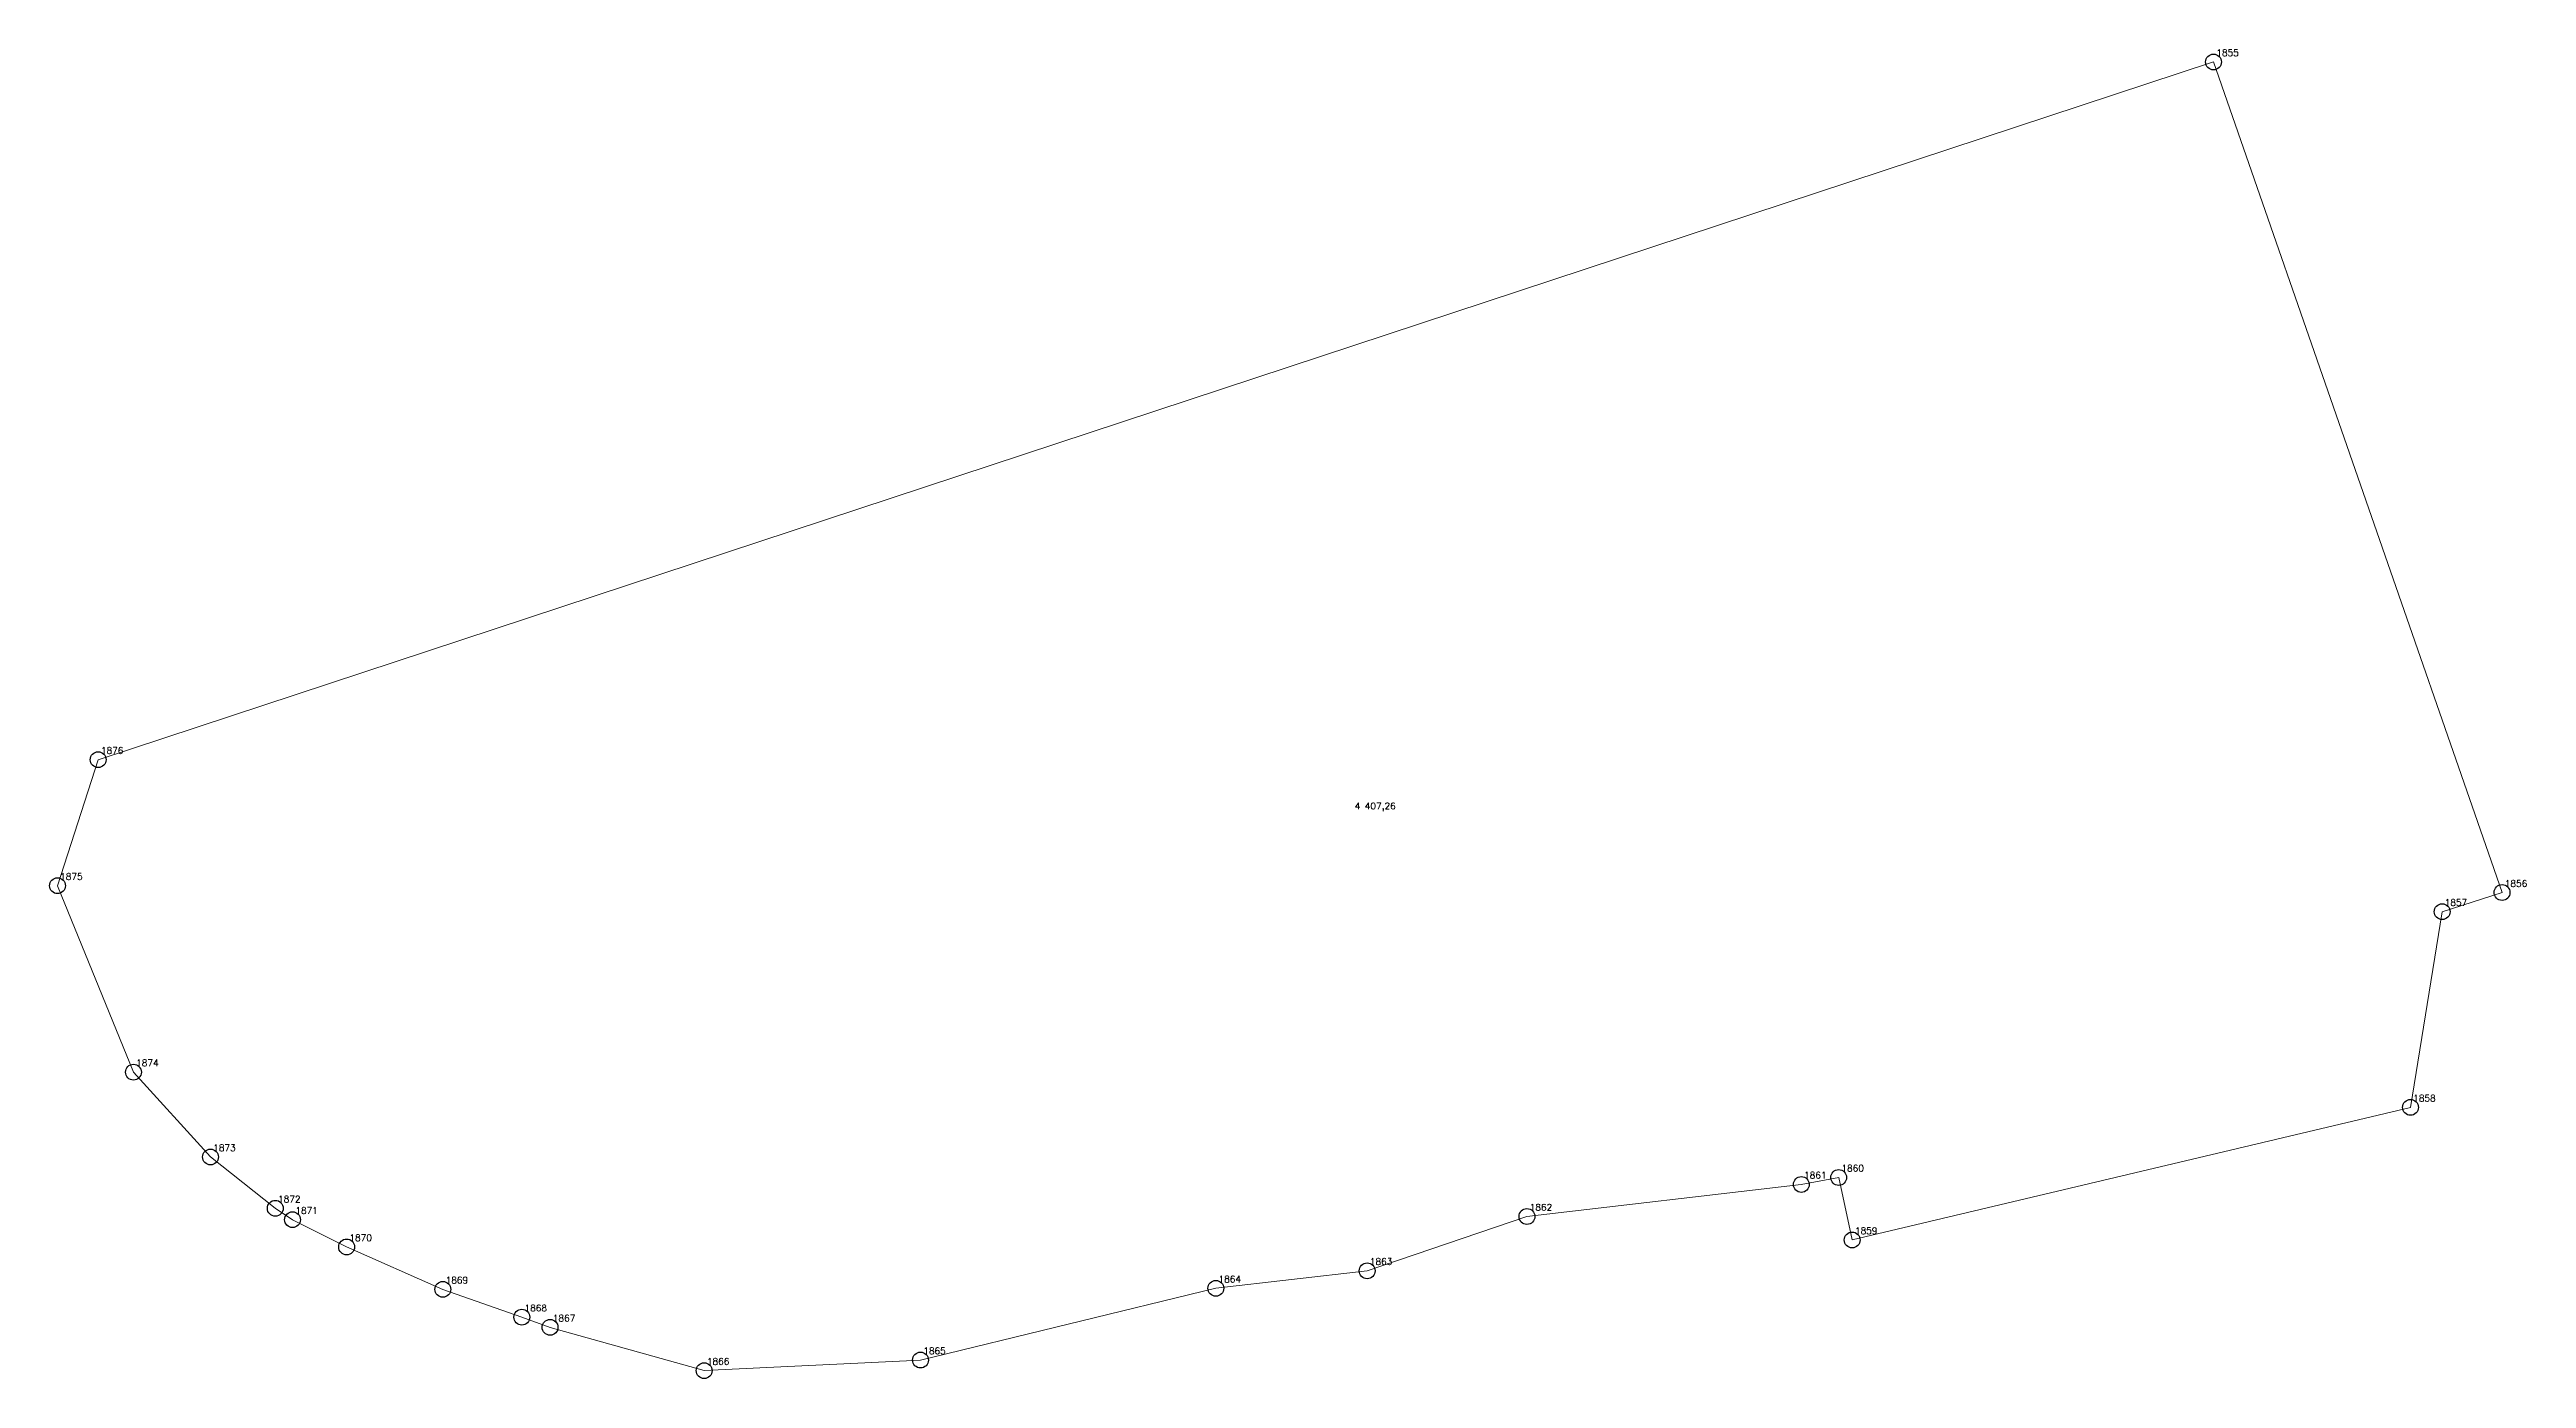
# Model space of a CAD drawing. Extents: x 1391578 to 1399811, y 355675 to 360827.
# Drawn here: x 1396225.8 to 1396343.2, y 359538.8 to 359601.8 of the extents above; entities that cross this region are included whole.
import ezdxf

# ---------------------------------------------------------------- set-up
doc = ezdxf.new("R2010")
doc.units = 0
doc.header["$PDMODE"] = 33
doc.header["$PDSIZE"] = 0.75
doc.layers.add('6 - утвержденные границы территорий окн', color=7, linetype='Continuous')
doc.styles.get("Standard").update_dxf_attribs({"font": 'simplex.shx'})

msp = doc.modelspace()

# ---------------------------------------------------------------- texts
at = {"layer": '6 - утвержденные границы территорий окн', "color": 7}
for s, p in [('1855', (1396328.5, 359601.48)), ('1876', (1396228.28, 359568.43)), ('4 407,26', (1396287.68, 359565.8)), ('1875', (1396226.35, 359562.46)), ('1856', (1396342.17, 359562.13)), ('1857', (1396339.32, 359561.23)), ('1874', (1396229.95, 359553.63)), ('1858', (1396337.83, 359551.96)), ('1873', (1396233.6, 359549.61)), ('1861', (1396308.97, 359548.31)), ('1860', (1396310.74, 359548.64)), ('1872', (1396236.67, 359547.18)), ('1871', (1396237.49, 359546.64)), ('1862', (1396295.97, 359546.79)), ('1859', (1396311.38, 359545.68)), ('1870', (1396240.05, 359545.35)), ('1869', (1396244.61, 359543.34)), ('1864', (1396281.23, 359543.39)), ('1863', (1396288.4, 359544.22)), ('1868', (1396248.35, 359542.02)), ('1867', (1396249.69, 359541.54)), ('1865', (1396267.24, 359539.99)), ('1866', (1396256.99, 359539.49))]:
    msp.add_text(s, height=0.311, dxfattribs=at).set_placement(p)

# ---------------------------------------------------------------- linework, layer by layer
at = {"layer": '6 - утвержденные границы территорий окн', "color": 7, "lineweight": 20}
msp.add_lwpolyline([(1396328.37, 359601.2), (1396342.04, 359561.86), (1396339.2, 359560.95), (1396337.7, 359551.68), (1396311.25, 359545.4), (1396310.61, 359548.36), (1396308.84, 359548.03), (1396295.84, 359546.51), (1396288.27, 359543.94), (1396281.1, 359543.11), (1396267.11, 359539.71), (1396256.86, 359539.21), (1396249.56, 359541.26), (1396248.22, 359541.74), (1396244.48, 359543.06), (1396239.92, 359545.07), (1396237.36, 359546.36), (1396236.54, 359546.9), (1396233.47, 359549.33), (1396229.82, 359553.35), (1396226.22, 359562.18), (1396228.15, 359568.15), (1396328.37, 359601.2)], close=True, dxfattribs=at)
at = {"layer": '6 - утвержденные границы территорий окн'}
for p in [(1396328.37, 359601.2), (1396228.15, 359568.15), (1396226.22, 359562.18), (1396342.04, 359561.86), (1396339.2, 359560.95), (1396229.82, 359553.35), (1396337.7, 359551.68), (1396233.47, 359549.33), (1396308.84, 359548.03), (1396310.61, 359548.36), (1396236.54, 359546.9), (1396295.84, 359546.51), (1396237.36, 359546.36), (1396311.25, 359545.4), (1396239.92, 359545.07), (1396244.48, 359543.06), (1396281.1, 359543.11), (1396288.27, 359543.94), (1396248.22, 359541.74), (1396249.56, 359541.26), (1396267.11, 359539.71), (1396256.86, 359539.21)]:
    msp.add_point(p, dxfattribs=at)

msp.set_redraw_order([(e.dxf.handle, doc.entitydb.next_handle()) for e in msp.query("TEXT MTEXT ATTDEF DIMENSION ARC_DIMENSION")])  # texts and dimensions are drawn at this point

doc.saveas('drawing.dxf')
